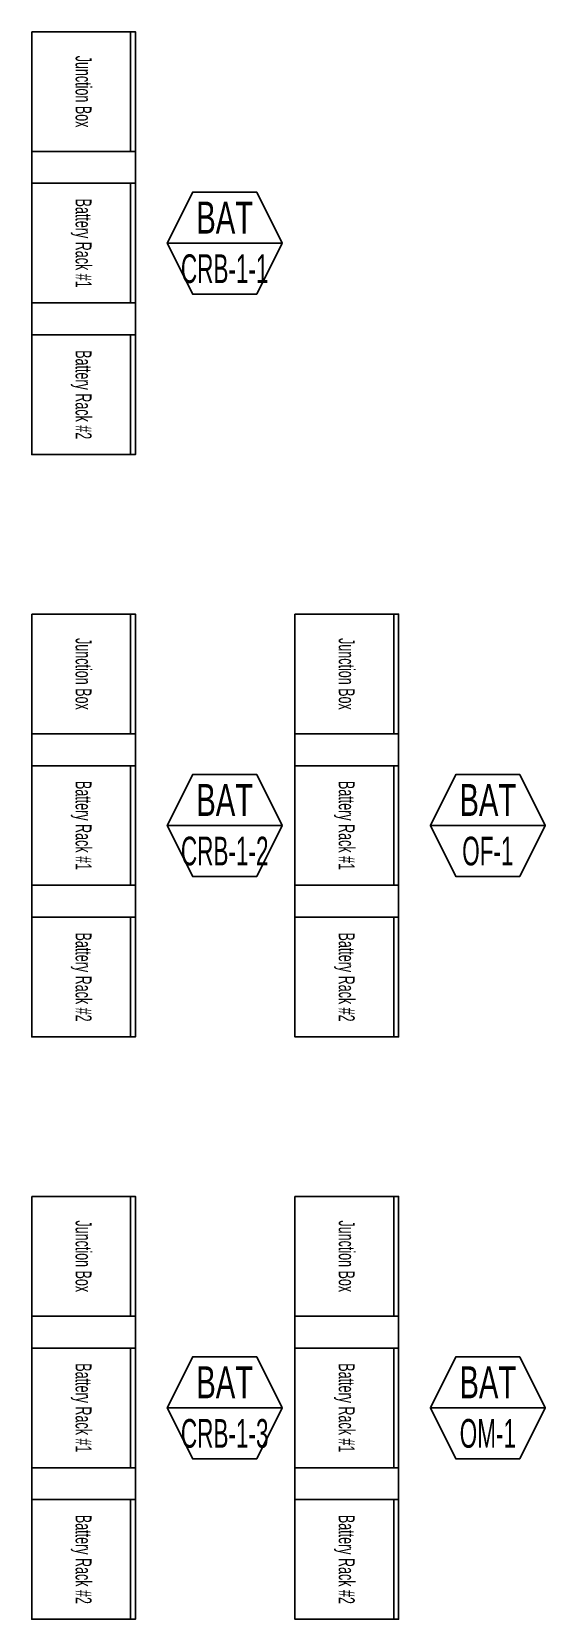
# Model space of a CAD drawing. Header units: millimetres. Extents: x 89978 to 501025, y -351975 to 837171.
# Drawn here: x 332350 to 335570, y -318350 to -308400 of the extents above; entities that cross this region are included whole.
import ezdxf
from ezdxf.enums import TextEntityAlignment as Align

# ---------------------------------------------------------------- set-up
doc = ezdxf.new("R2010")
doc.units = ezdxf.units.MM
doc.header["$LTSCALE"] = 150
doc.layers.add('------00 Switch Gear', color=3, linetype='Continuous')
doc.layers.add('------00 Switch Gear_Number', color=1, linetype='Continuous')
doc.styles.add('ELEC', font='')
doc.styles.get('ELEC').set_extended_font_data('Dotum')

msp = doc.modelspace()

# ---------------------------------------------------------------- texts
at = {"layer": '------00 Switch Gear', "style": 'ELEC', "width": 0.6}
for s, p in [('Junction Box', (332675, -308775)), ('Battery Rack #1', (332675, -309725)), ('Battery Rack #2', (332675, -310675)), ('Junction Box', (332675, -312425)), ('Junction Box', (334325, -312425)), ('Battery Rack #1', (332675, -313375)), ('Battery Rack #1', (334325, -313375)), ('Battery Rack #2', (332675, -314325)), ('Battery Rack #2', (334325, -314325)), ('Junction Box', (332675, -316075)), ('Junction Box', (334325, -316075)), ('Battery Rack #1', (332675, -317025)), ('Battery Rack #1', (334325, -317025)), ('Battery Rack #2', (332675, -317975)), ('Battery Rack #2', (334325, -317975))]:
    msp.add_text(s, height=100, rotation=270, dxfattribs=at).set_placement(p, align=Align.MIDDLE_CENTER)
at = {"layer": '------00 Switch Gear_Number', "color": 0, "style": 'ELEC'}
for s, height, width, p in [('BAT', 200, 0.7, (333560, -309565)), ('CRB-1-1', 180, 0.6, (333560, -309885)), ('BAT', 200, 0.7, (333560, -313215)), ('BAT', 200, 0.7, (335210, -313215)), ('CRB-1-2', 180, 0.6, (333560, -313535)), ('OF-1', 180, 0.6, (335210, -313535)), ('BAT', 200, 0.7, (333560, -316865)), ('BAT', 200, 0.7, (335210, -316865)), ('CRB-1-3', 180, 0.6, (333560, -317185)), ('OM-1', 180, 0.6, (335210, -317185))]:
    msp.add_text(s, height=height, dxfattribs=dict(at, width=width)).set_placement(p, align=Align.MIDDLE_CENTER)

# ---------------------------------------------------------------- blocks, each defined once
blk = doc.blocks.new('A$C2e8f9a8b')
at = {"color": 0}
blk.add_line((30, 750), (30, 0), dxfattribs=at)
blk.add_lwpolyline([(650, 0), (0, 0), (0, 750), (650, 750)], close=True, dxfattribs=at)

# ---------------------------------------------------------------- linework, layer by layer
at = {"layer": '------00 Switch Gear'}
for points in [[(332350, -308400), (333000, -308400), (333000, -311050), (332350, -311050)], [(334000, -312050), (334650, -312050), (334650, -314700), (334000, -314700)], [(334000, -315700), (334650, -315700), (334650, -318350), (334000, -318350)]]:
    msp.add_lwpolyline(points, close=True, dxfattribs=at)
at = {"layer": '------00 Switch Gear', "elevation": 0}
for points in [[(332350, -312050), (333000, -312050), (333000, -314700), (332350, -314700)], [(332350, -315700), (333000, -315700), (333000, -318350), (332350, -318350)]]:
    msp.add_lwpolyline(points, close=True, dxfattribs=at)
at = {"layer": '------00 Switch Gear_Number'}
for points in [[(333920, -309725), (333200, -309725), (333359.6, -309405), (333760.4, -309405), (333920, -309725), (333760.4, -310045), (333359.6, -310045), (333200, -309725)], [(335570, -313375), (334850, -313375), (335009.6, -313055), (335410.4, -313055), (335570, -313375), (335410.4, -313695), (335009.6, -313695), (334850, -313375)], [(335570, -317025), (334850, -317025), (335009.6, -316705), (335410.4, -316705), (335570, -317025), (335410.4, -317345), (335009.6, -317345), (334850, -317025)]]:
    msp.add_lwpolyline(points, dxfattribs=at)
at = {"layer": '------00 Switch Gear_Number', "elevation": 0}
for points in [[(333920, -313375), (333200, -313375), (333359.6, -313055), (333760.4, -313055), (333920, -313375), (333760.4, -313695), (333359.6, -313695), (333200, -313375)], [(333920, -317025), (333200, -317025), (333359.6, -316705), (333760.4, -316705), (333920, -317025), (333760.4, -317345), (333359.6, -317345), (333200, -317025)]]:
    msp.add_lwpolyline(points, dxfattribs=at)

# ---------------------------------------------------------------- block references
at = {"layer": '------00 Switch Gear', "rotation": 180}
for p in [(333000, -308400), (333000, -309350), (333000, -310300), (333000, -312050), (334650, -312050), (333000, -313000), (334650, -313000), (333000, -313950), (334650, -313950), (333000, -315700), (334650, -315700), (333000, -316650), (334650, -316650), (333000, -317600), (334650, -317600)]:
    msp.add_blockref('A$C2e8f9a8b', p, dxfattribs=at)

msp.set_redraw_order([(e.dxf.handle, doc.entitydb.next_handle()) for e in msp.query("TEXT MTEXT ATTDEF DIMENSION ARC_DIMENSION")])  # texts and dimensions are drawn at this point

doc.saveas('drawing.dxf')
